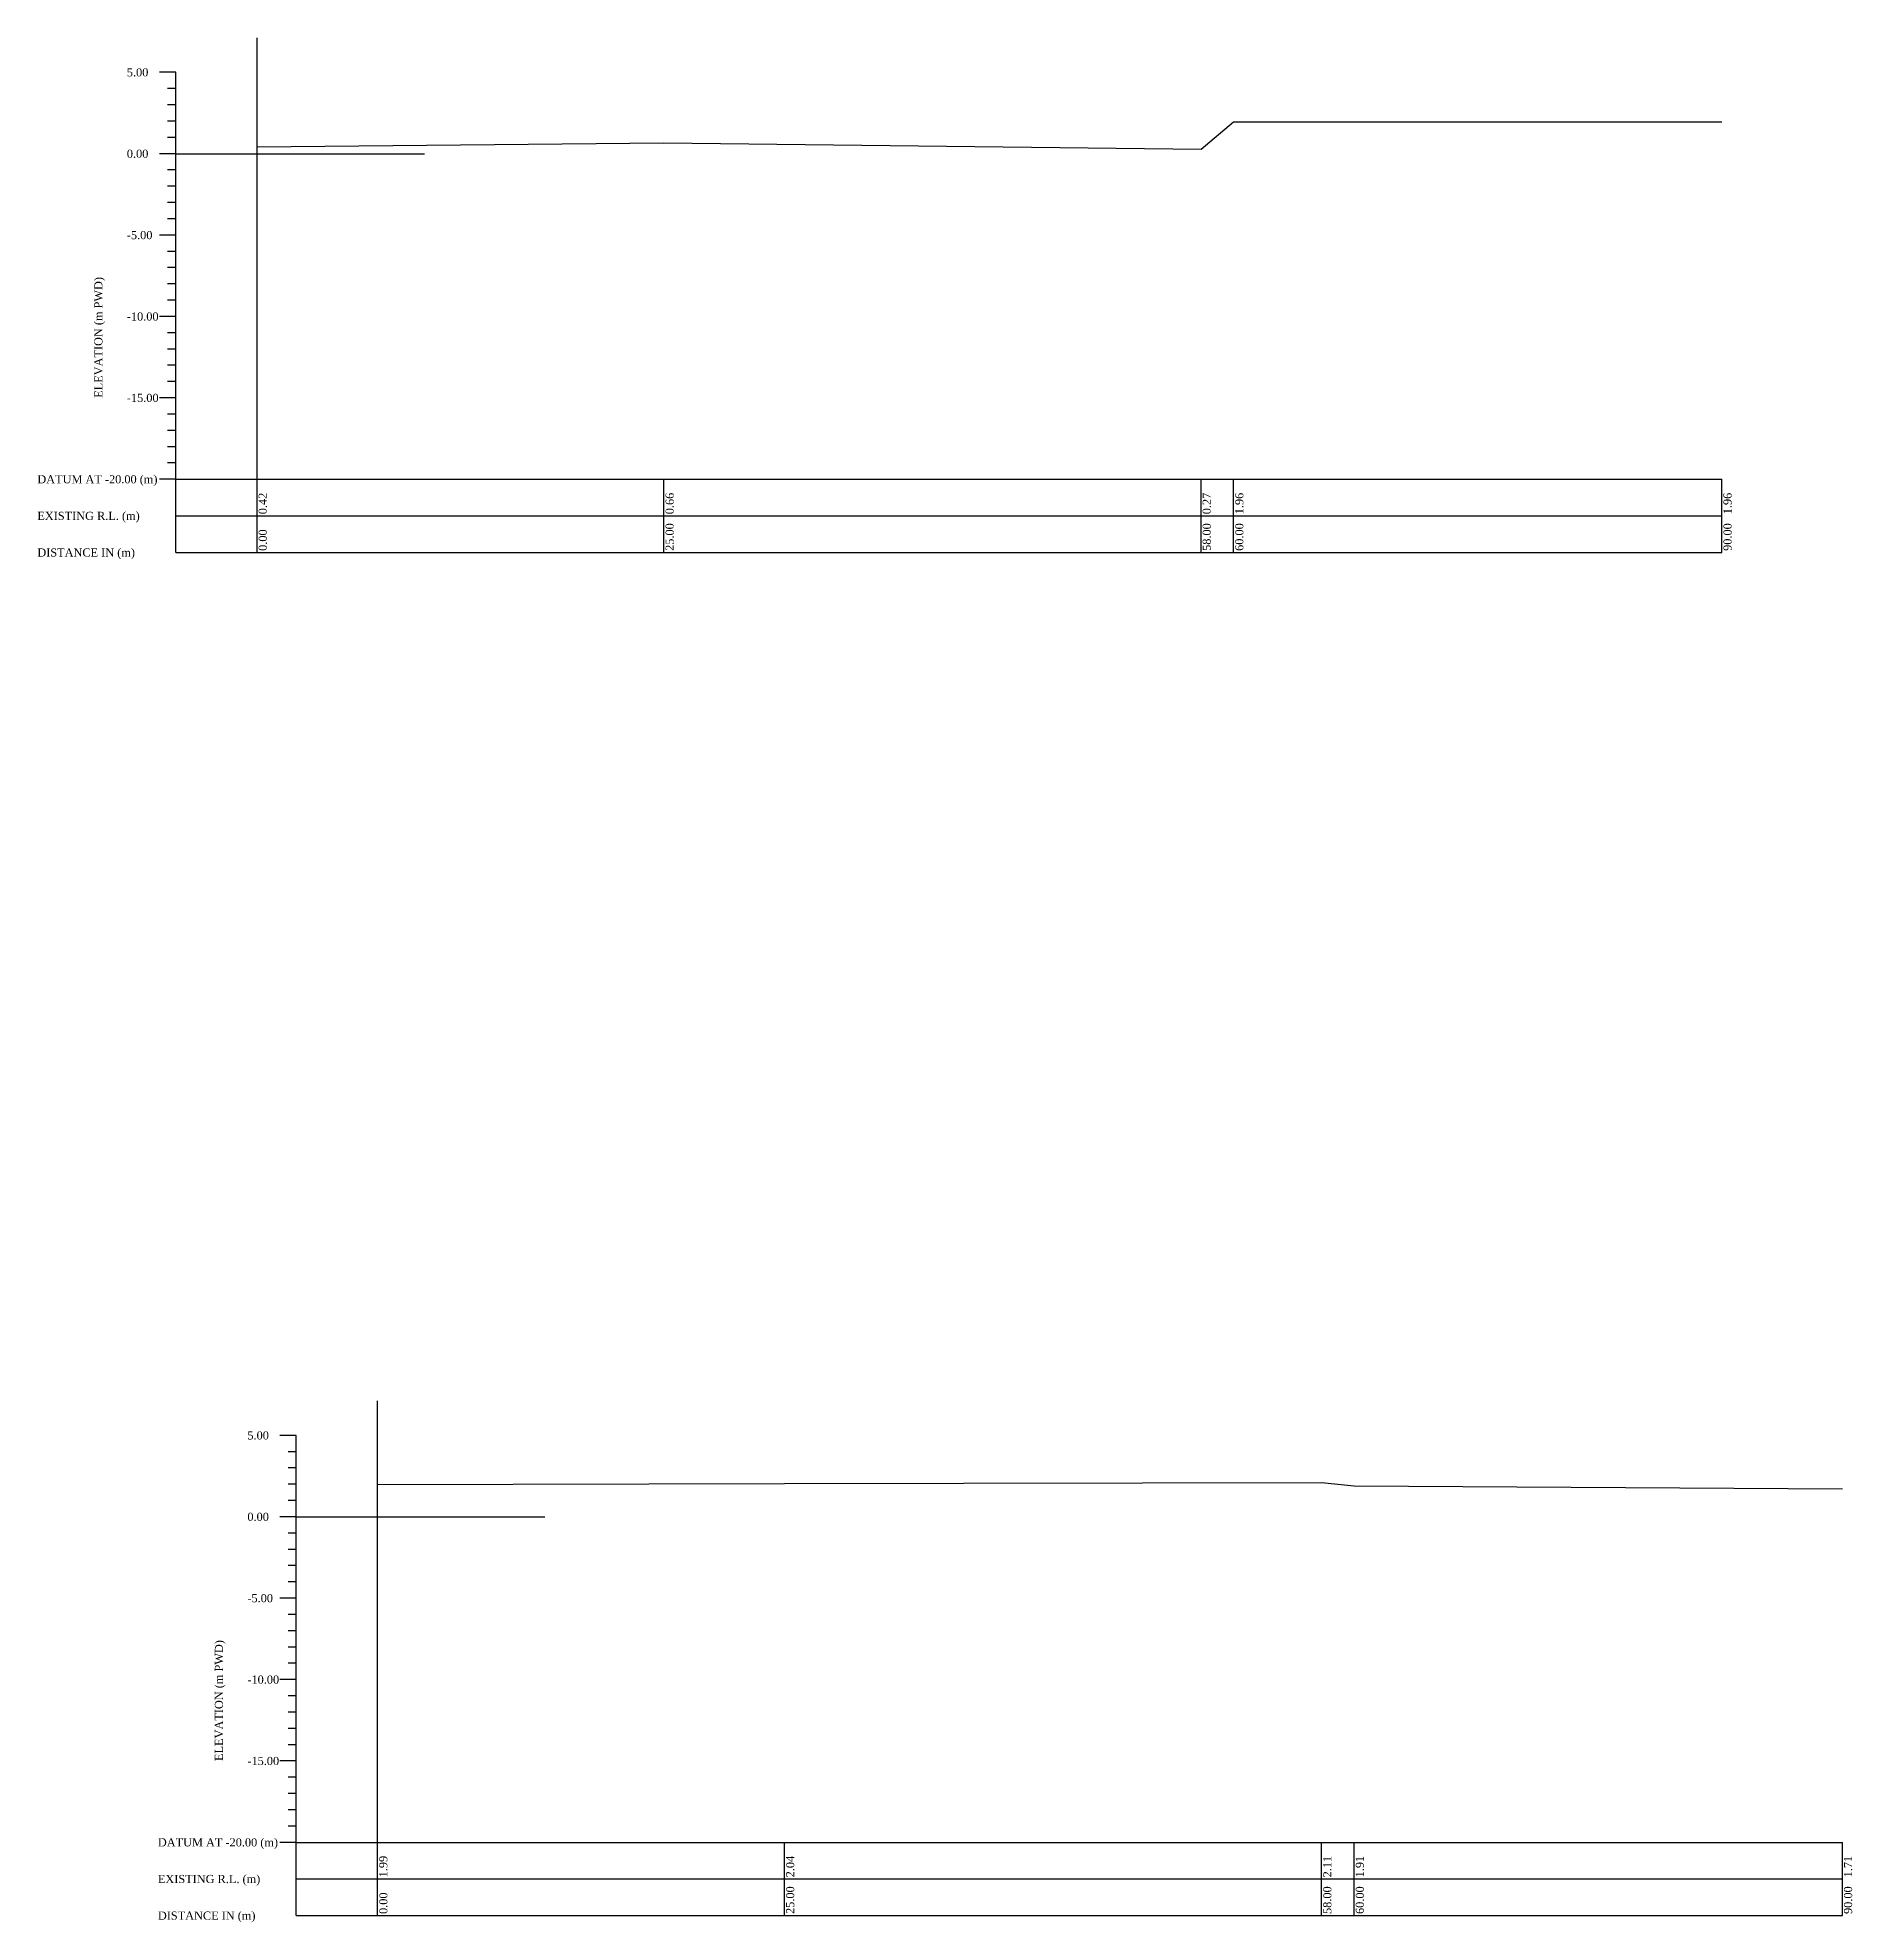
# Model space of a CAD drawing. Header units: metres. Extents: x -148477 to 168932, y -55673 to -2736.
# Drawn here: x 46895.6 to 47007, y -25340.4 to -25224.7 of the extents above; entities that cross this region are included whole.
import ezdxf

# ---------------------------------------------------------------- set-up
doc = ezdxf.new("R2010")
doc.units = ezdxf.units.M
doc.styles.add('liza', font='times.ttf', dxfattribs={"height": 2})

msp = doc.modelspace()

# ---------------------------------------------------------------- texts
at = {"color": 3, "linetype": 'Continuous', "lineweight": -3, "ltscale": 0.5, "char_height": 0.5, "attachment_point": 1, "style": 'liza'}
for s, insert, width in [('5.00', (46901.0301, -25226.5396), 2), ('0.00', (46901.0301, -25231.5396), 2), ('-5.00', (46901.0301, -25236.5396), 2), ('-10.00', (46901.0301, -25241.5396), 2), ('-15.00', (46901.0301, -25246.5396), 2), ('DATUM AT -20.00 (m)', (46895.5301, -25251.5396), 7.5), ('EXISTING R.L. (m)', (46895.5301, -25253.7896), 7.5), ('DISTANCE IN (m)', (46895.5301, -25256.0396), 7.5)]:
    msp.add_mtext(s, dxfattribs=dict(at, insert=insert, width=width))
at = {"color": 3, "linetype": 'Continuous', "lineweight": -3, "ltscale": 0.5, "char_height": 0.5, "attachment_point": 1, "rotation": 90, "style": 'liza'}
for s, insert, width in [('ELEVATION (m PWD)', (46899.0301, -25246.7896), 10), ('0.42', (46909.1301, -25253.9396), 2.15), ('0.66', (46934.1301, -25253.9396), 2.15), ('0.27', (46967.1301, -25253.9396), 2.15), ('1.96', (46969.1301, -25253.9396), 2.15), ('1.96', (46999.1301, -25253.9396), 2.15), ('0.00', (46909.1301, -25256.1896), 2.15), ('25.00', (46934.1301, -25256.1896), 2.15), ('58.00', (46967.1301, -25256.1896), 2.15), ('60.00', (46969.1301, -25256.1896), 2.15), ('90.00', (46999.1301, -25256.1896), 2.15)]:
    msp.add_mtext(s, dxfattribs=dict(at, insert=insert, width=width))
at = {"color": 2, "linetype": 'Continuous', "lineweight": -3, "ltscale": 0.5, "char_height": 0.5, "attachment_point": 1, "style": 'liza'}
for s, insert, width in [('5.00', (46908.436, -25310.2818), 2), ('0.00', (46908.436, -25315.2818), 2), ('-5.00', (46908.436, -25320.2818), 2), ('-10.00', (46908.436, -25325.2818), 2), ('-15.00', (46908.436, -25330.2818), 2), ('DATUM AT -20.00 (m)', (46902.936, -25335.2818), 7.5), ('EXISTING R.L. (m)', (46902.936, -25337.5318), 7.5), ('DISTANCE IN (m)', (46902.936, -25339.7818), 7.5)]:
    msp.add_mtext(s, dxfattribs=dict(at, insert=insert, width=width))
at = {"color": 2, "linetype": 'Continuous', "lineweight": -3, "ltscale": 0.5, "char_height": 0.5, "attachment_point": 1, "rotation": 90, "style": 'liza'}
for s, insert, width in [('ELEVATION (m PWD)', (46906.436, -25330.5318), 10), ('1.99', (46916.536, -25337.6818), 2.15), ('2.04', (46941.536, -25337.6818), 2.15), ('2.11', (46974.536, -25337.6818), 2.15), ('1.91', (46976.536, -25337.6818), 2.15), ('1.71', (47006.536, -25337.6818), 2.15), ('0.00', (46916.536, -25339.9318), 2.15), ('25.00', (46941.536, -25339.9318), 2.15), ('58.00', (46974.536, -25339.9318), 2.15), ('60.00', (46976.536, -25339.9318), 2.15), ('90.00', (47006.536, -25339.9318), 2.15)]:
    msp.add_mtext(s, dxfattribs=dict(at, insert=insert, width=width))

# ---------------------------------------------------------------- linework, layer by layer
at = {"color": 6, "linetype": 'Continuous', "lineweight": -3, "ltscale": 0.5}
for p, q in [((46909.0301, -25251.7896), (46909.0301, -25224.6622)), ((46904.0301, -25231.7896), (46919.313, -25231.7896)), ((46916.436, -25335.5318), (46916.436, -25308.4044)), ((46911.436, -25315.5318), (46926.7189, -25315.5318))]:
    msp.add_line(p, q, dxfattribs=at)
at = {"color": 3, "linetype": 'Continuous', "lineweight": -3, "ltscale": 0.5}
for p, q in [((46904.0301, -25226.7896), (46903.0301, -25226.7896)), ((46904.0301, -25256.2896), (46904.0301, -25226.7896)), ((46904.0301, -25227.7896), (46903.5301, -25227.7896)), ((46904.0301, -25228.7896), (46903.5301, -25228.7896)), ((46904.0301, -25229.7896), (46903.5301, -25229.7896)), ((46904.0301, -25230.7896), (46903.5301, -25230.7896)), ((46904.0301, -25231.7896), (46903.0301, -25231.7896)), ((46904.0301, -25232.7896), (46903.5301, -25232.7896)), ((46904.0301, -25233.7896), (46903.5301, -25233.7896)), ((46904.0301, -25234.7896), (46903.5301, -25234.7896)), ((46904.0301, -25235.7896), (46903.5301, -25235.7896)), ((46904.0301, -25236.7896), (46903.0301, -25236.7896)), ((46904.0301, -25237.7896), (46903.5301, -25237.7896)), ((46904.0301, -25238.7896), (46903.5301, -25238.7896)), ((46904.0301, -25239.7896), (46903.5301, -25239.7896)), ((46904.0301, -25240.7896), (46903.5301, -25240.7896)), ((46904.0301, -25241.7896), (46903.0301, -25241.7896)), ((46904.0301, -25242.7896), (46903.5301, -25242.7896)), ((46904.0301, -25243.7896), (46903.5301, -25243.7896)), ((46904.0301, -25244.7896), (46903.5301, -25244.7896)), ((46904.0301, -25245.7896), (46903.5301, -25245.7896)), ((46904.0301, -25246.7896), (46903.0301, -25246.7896)), ((46904.0301, -25247.7896), (46903.5301, -25247.7896)), ((46904.0301, -25248.7896), (46903.5301, -25248.7896)), ((46904.0301, -25249.7896), (46903.5301, -25249.7896)), ((46904.0301, -25250.7896), (46903.5301, -25250.7896)), ((46904.0301, -25251.7896), (46903.0301, -25251.7896)), ((46904.0301, -25251.7896), (46999.0301, -25251.7896)), ((46909.0301, -25256.2896), (46909.0301, -25251.7896)), ((46934.0301, -25256.2896), (46934.0301, -25251.7896)), ((46967.0301, -25256.2896), (46967.0301, -25251.7896)), ((46969.0301, -25256.2896), (46969.0301, -25251.7896)), ((46999.0301, -25256.2896), (46999.0301, -25251.7896)), ((46904.0301, -25254.0396), (46999.0301, -25254.0396)), ((46904.0301, -25256.2896), (46999.0301, -25256.2896))]:
    msp.add_line(p, q, dxfattribs=at)
at = {"color": 2, "linetype": 'Continuous', "lineweight": -3, "ltscale": 0.5}
for p, q in [((46911.436, -25310.5318), (46910.436, -25310.5318)), ((46911.436, -25340.0318), (46911.436, -25310.5318)), ((46911.436, -25311.5318), (46910.936, -25311.5318)), ((46911.436, -25312.5318), (46910.936, -25312.5318)), ((46911.436, -25313.5318), (46910.936, -25313.5318)), ((46911.436, -25314.5318), (46910.936, -25314.5318)), ((46911.436, -25315.5318), (46910.436, -25315.5318)), ((46911.436, -25316.5318), (46910.936, -25316.5318)), ((46911.436, -25317.5318), (46910.936, -25317.5318)), ((46911.436, -25318.5318), (46910.936, -25318.5318)), ((46911.436, -25319.5318), (46910.936, -25319.5318)), ((46911.436, -25320.5318), (46910.436, -25320.5318)), ((46911.436, -25321.5318), (46910.936, -25321.5318)), ((46911.436, -25322.5318), (46910.936, -25322.5318)), ((46911.436, -25323.5318), (46910.936, -25323.5318)), ((46911.436, -25324.5318), (46910.936, -25324.5318)), ((46911.436, -25325.5318), (46910.436, -25325.5318)), ((46911.436, -25326.5318), (46910.936, -25326.5318)), ((46911.436, -25327.5318), (46910.936, -25327.5318)), ((46911.436, -25328.5318), (46910.936, -25328.5318)), ((46911.436, -25329.5318), (46910.936, -25329.5318)), ((46911.436, -25330.5318), (46910.436, -25330.5318)), ((46911.436, -25331.5318), (46910.936, -25331.5318)), ((46911.436, -25332.5318), (46910.936, -25332.5318)), ((46911.436, -25333.5318), (46910.936, -25333.5318)), ((46911.436, -25334.5318), (46910.936, -25334.5318)), ((46911.436, -25335.5318), (46910.436, -25335.5318)), ((46911.436, -25335.5318), (47006.436, -25335.5318)), ((46916.436, -25340.0318), (46916.436, -25335.5318)), ((46941.436, -25340.0318), (46941.436, -25335.5318)), ((46974.436, -25340.0318), (46974.436, -25335.5318)), ((46976.436, -25340.0318), (46976.436, -25335.5318)), ((47006.436, -25340.0318), (47006.436, -25335.5318)), ((46911.436, -25337.7818), (47006.436, -25337.7818)), ((46911.436, -25340.0318), (47006.436, -25340.0318))]:
    msp.add_line(p, q, dxfattribs=at)
at = {"color": 3, "linetype": 'Continuous', "lineweight": -3, "ltscale": 0.5}
msp.add_lwpolyline([(46909.0301, -25231.3696), (46934.0301, -25231.1296), (46967.0301, -25231.5176), (46969.0301, -25229.8276), (46999.0301, -25229.8286)], dxfattribs=at)
at = {"color": 2, "linetype": 'Continuous', "lineweight": -3, "ltscale": 0.5}
msp.add_lwpolyline([(46916.436, -25313.5418), (46941.436, -25313.4878), (46974.436, -25313.4198), (46976.436, -25313.6198), (47006.436, -25313.8208)], dxfattribs=at)

msp.set_redraw_order([(e.dxf.handle, doc.entitydb.next_handle()) for e in msp.query("TEXT MTEXT ATTDEF DIMENSION ARC_DIMENSION")])  # texts and dimensions are drawn at this point

doc.saveas('drawing.dxf')
